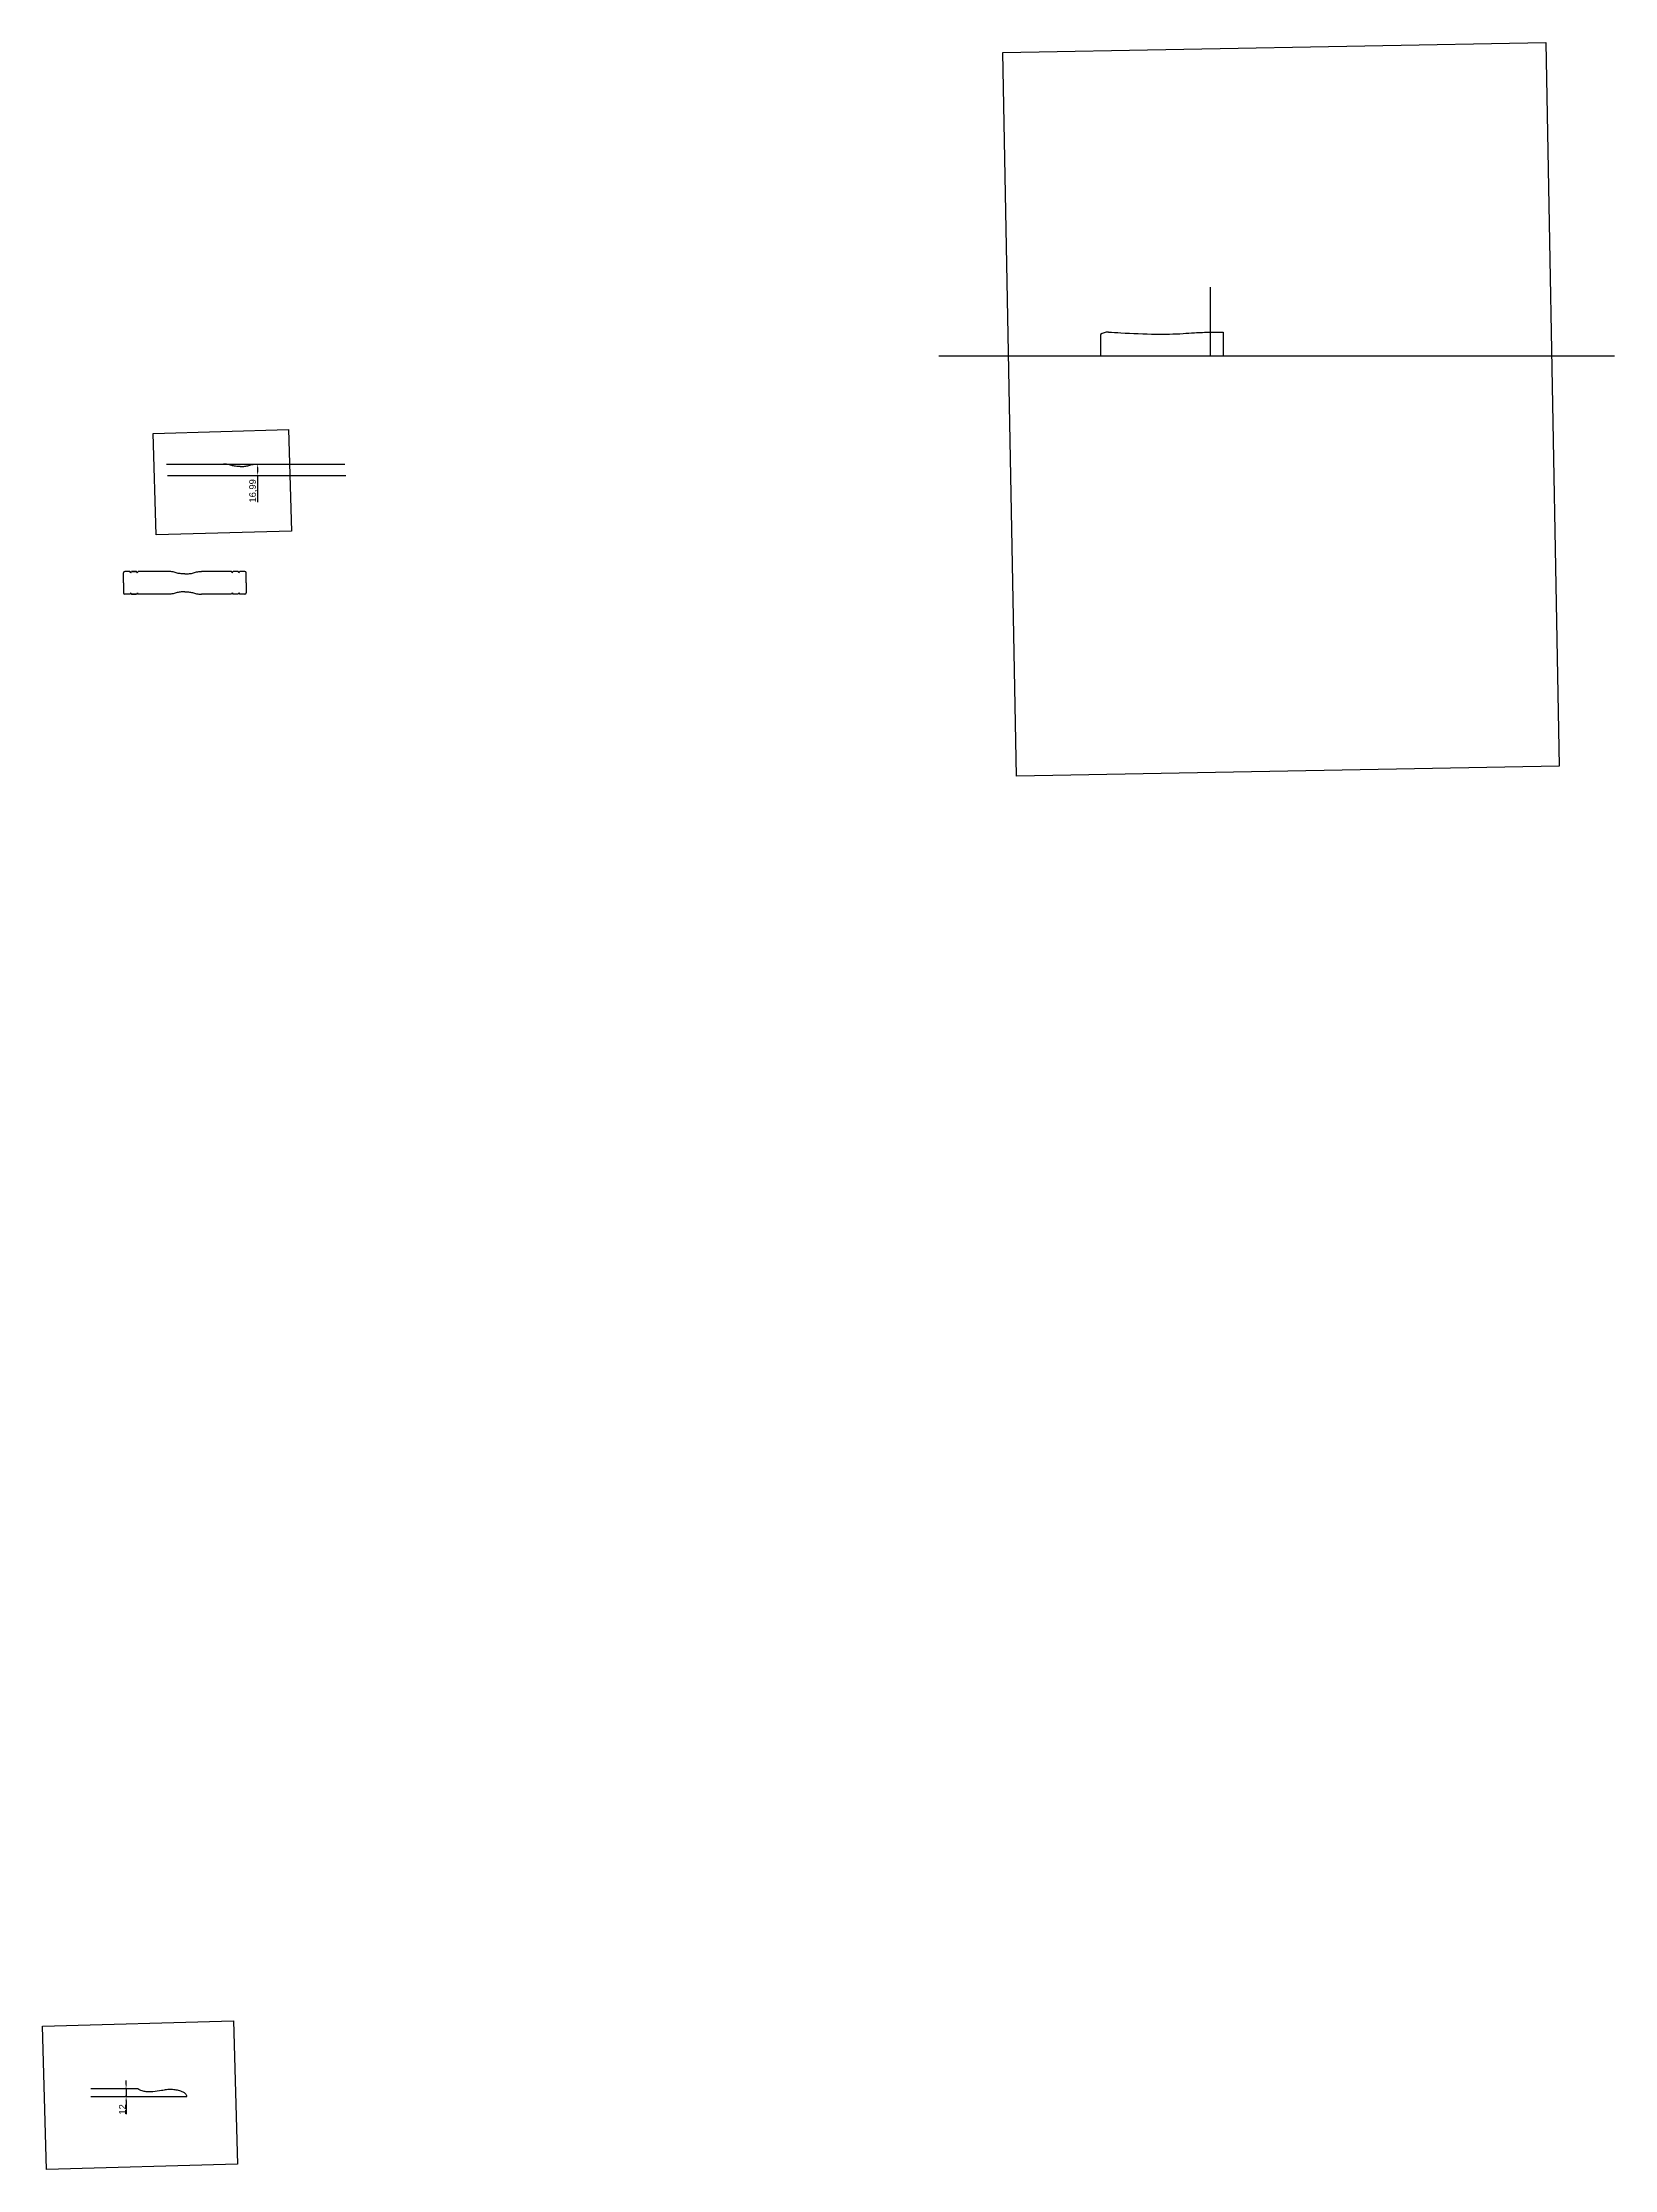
# Model space of a CAD drawing. Header units: millimetres. Extents: x 3940 to 31715, y 1502 to 5662.
# Drawn here: x 12234 to 14587, y 2065 to 5251 of the extents above; entities that cross this region are included whole.
import ezdxf

# ---------------------------------------------------------------- set-up
doc = ezdxf.new("R2010")
doc.units = ezdxf.units.MM
doc.styles.get("Standard").update_dxf_attribs({"font": 'arial.ttf'})
doc.dimstyles.new('ISO-25', dxfattribs={"dimtxt": 10, "dimasz": 6, "dimexe": 1.25, "dimexo": 0.625, "dimtad": 1, "dimtxsty": 'Standard', "dimcen": 2.5, "dimadec": 0, "dimazin": 0, "dimtfac": 1, "dimtmove": 0, "dimatfit": 3, "dimfxl": 1, "dimarcsym": 0})
picture_1 = doc.add_image_def('image6.jpg', size_in_pixel=(3072, 4096))
picture_2 = doc.add_image_def('image12.jpg', size_in_pixel=(3072, 4096))
picture_3 = doc.add_image_def('image8.jpg', size_in_pixel=(3072, 4096))

msp = doc.modelspace()

# ---------------------------------------------------------------- blocks, each defined once
blk = doc.blocks.new('*D1')
at = {"color": 0, "lineweight": -2, "transparency": 16777216}
for p, q in [((12555.8, 4619.2), (12557.4, 4619.2)), ((12555.8, 4602.2), (12557.4, 4602.2)), ((12556.2, 4613.2), (12556.2, 4608.2)), ((12556.2, 4602.2), (12556.2, 4562.2))]:
    blk.add_line(p, q, dxfattribs=at)
at = {"color": 0, "transparency": 16777216}
for points in [[(12555.2, 4613.2), (12557.2, 4613.2), (12556.2, 4619.2)], [(12555.2, 4608.2), (12557.2, 4608.2), (12556.2, 4602.2)]]:
    blk.add_solid(points, dxfattribs=at)
at = {"layer": 'Defpoints', "color": 0, "transparency": 16777216}
for p in [(12555.2, 4619.2), (12555.2, 4602.2), (12556.2, 4602.2)]:
    blk.add_point(p, dxfattribs=at)
at = {"color": 0, "transparency": 16777216, "insert": (12549.5, 4579.2), "char_height": 10, "attachment_point": 5, "rotation": 90}
blk.add_mtext('16,99', dxfattribs=at)
blk = doc.blocks.new('*D2')
at = {"color": 0, "lineweight": -2, "transparency": 16777216}
for p, q in [((12359.3, 2192.6), (12359.3, 2198.6)), ((12359, 2186.6), (12358.1, 2186.6)), ((12359, 2174.6), (12358.1, 2174.6)), ((12359.3, 2186.6), (12359.3, 2174.6)), ((12359.3, 2168.6), (12359.3, 2148.1))]:
    blk.add_line(p, q, dxfattribs=at)
at = {"color": 0, "transparency": 16777216}
for points in [[(12358.3, 2192.6), (12360.3, 2192.6), (12359.3, 2186.6)], [(12358.3, 2168.6), (12360.3, 2168.6), (12359.3, 2174.6)]]:
    blk.add_solid(points, dxfattribs=at)
at = {"layer": 'Defpoints', "color": 0, "transparency": 16777216}
for p in [(12359.3, 2174.6), (12359.7, 2186.6), (12359.7, 2174.6)]:
    blk.add_point(p, dxfattribs=at)
at = {"color": 0, "transparency": 16777216, "insert": (12353.7, 2155.3), "char_height": 10, "attachment_point": 5, "rotation": 90}
blk.add_mtext('12', dxfattribs=at)

# ---------------------------------------------------------------- dimensions: what is measured, and where the dimension line sits
for base, p1, p2, picture, middle in [((12556.152, 4602.238), (12555.175, 4619.227), (12555.175, 4602.238), '*D1', (12549.517, 4579.201)), ((12359.339, 2174.593), (12359.668, 2186.592), (12359.668, 2174.593), '*D2', (12353.694, 2155.327))]:
    dim = msp.add_linear_dim(base=base, p1=p1, p2=p2, angle=90, dimstyle='ISO-25')
    dim.commit()
    dim.dimension.update_dxf_attribs({"geometry": picture, "text_midpoint": middle})

# ---------------------------------------------------------------- linework, layer by layer
for p, q in [((13982.744, 4781.366), (13982.744, 4884.412)), ((13818.024, 4813.101), (13818.024, 4781.366)), ((13983.144, 4816.868), (14001.514, 4816.868)), ((14001.514, 4816.868), (14001.514, 4781.366)), ((13576.192, 4781.366), (14587.432, 4781.366)), ((12419.562, 4619.227), (12686.657, 4619.227)), ((12421.249, 4602.238), (12688.344, 4602.238)), ((12355.166, 4441.392), (12355.166, 4456.392)), ((12355.166, 4441.392), (12355.166, 4426.392)), ((12364.951, 4458.392), (12357.166, 4458.392)), ((12366.166, 4456.392), (12364.951, 4458.392)), ((12366.166, 4456.392), (12367.381, 4458.392)), ((12367.381, 4458.392), (12374.951, 4458.392)), ((12374.951, 4458.392), (12367.381, 4458.392)), ((12376.166, 4456.392), (12374.951, 4458.392)), ((12376.166, 4456.392), (12377.381, 4458.392)), ((12422.114, 4458.392), (12377.381, 4458.392)), ((12516.951, 4458.392), (12472.217, 4458.392)), ((12518.166, 4456.392), (12516.951, 4458.392)), ((12518.166, 4456.392), (12519.381, 4458.392)), ((12526.951, 4458.392), (12519.381, 4458.392)), ((12528.166, 4456.392), (12526.951, 4458.392)), ((12528.166, 4456.392), (12529.381, 4458.392)), ((12537.166, 4458.392), (12529.381, 4458.392)), ((12539.166, 4441.392), (12539.166, 4456.392)), ((12539.166, 4441.392), (12539.166, 4426.392)), ((12364.951, 4424.392), (12357.166, 4424.392)), ((12366.166, 4426.392), (12364.951, 4424.392)), ((12366.166, 4426.392), (12367.381, 4424.392)), ((12374.951, 4424.392), (12367.381, 4424.392)), ((12367.381, 4424.392), (12374.951, 4424.392)), ((12376.166, 4426.392), (12374.951, 4424.392)), ((12376.166, 4426.392), (12377.381, 4424.392)), ((12422.114, 4424.392), (12377.381, 4424.392)), ((12516.951, 4424.392), (12472.217, 4424.392)), ((12518.166, 4426.392), (12516.951, 4424.392)), ((12518.166, 4426.392), (12519.381, 4424.392)), ((12526.951, 4424.392), (12519.381, 4424.392)), ((12528.166, 4426.392), (12526.951, 4424.392)), ((12528.166, 4426.392), (12529.381, 4424.392)), ((12537.166, 4424.392), (12529.381, 4424.392)), ((12306.427, 2186.592), (12375.909, 2186.592)), ((12306.591, 2174.593), (12450.156, 2174.593))]:
    msp.add_line(p, q)
for centre, radius, start, end in [((13829.276, 4798.225), 18.652, 88.450889, 127.10533), ((12357.166, 4456.392), 2, 90, 180), ((12537.166, 4456.392), 2, 0, 90), ((12357.166, 4426.392), 2, 180, 270), ((12537.166, 4426.392), 2, 270, 0)]:
    msp.add_arc(centre, radius, start, end)
for points, knots in [([(13829.781, 4816.87), (13835.987, 4816.557), (13859.686, 4815.36), (13896.971, 4813.378), (13933.759, 4814.119), (13961.104, 4816.421), (13974.945, 4816.702), (13983.144, 4816.868)], [0, 0, 0, 0, 18.64322547, 71.18956379, 111.97656696, 128.89822651, 153.4930412, 153.4930412, 153.4930412, 153.4930412]), ([(12530.123, 4615.545), (12530.078, 4615.545), (12527.733, 4615.549), (12523.448, 4615.895), (12518.13, 4616.766), (12514.126, 4618.188), (12510.032, 4619.124), (12506.96, 4619.188), (12505.072, 4619.227)], [135.87806242, 135.87806242, 135.87806242, 135.87806242, 136.60804562, 173.5011519, 204.68976386, 222.61073649, 241.54875693, 271.7352041, 271.7352041, 271.7352041, 271.7352041]), ([(12530.123, 4615.545), (12530.169, 4615.545), (12532.514, 4615.549), (12536.799, 4615.895), (12542.116, 4616.766), (12546.12, 4618.188), (12550.215, 4619.124), (12553.287, 4619.188), (12555.175, 4619.227)], [135.87806242, 135.87806242, 135.87806242, 135.87806242, 136.60804562, 173.5011519, 204.68976386, 222.61073649, 241.54875693, 271.7352041, 271.7352041, 271.7352041, 271.7352041]), ([(12447.166, 4454.711), (12447.12, 4454.711), (12444.775, 4454.714), (12440.491, 4455.06), (12435.173, 4455.932), (12431.169, 4457.353), (12427.075, 4458.29), (12424.002, 4458.353), (12422.114, 4458.392)], [135.87806242, 135.87806242, 135.87806242, 135.87806242, 136.60804562, 173.5011519, 204.68976386, 222.61073649, 241.54875693, 271.7352041, 271.7352041, 271.7352041, 271.7352041]), ([(12447.166, 4428.074), (12447.12, 4428.074), (12444.775, 4428.07), (12440.491, 4427.724), (12435.173, 4426.852), (12431.169, 4425.431), (12427.075, 4424.495), (12424.002, 4424.431), (12422.114, 4424.392)], [135.87806242, 135.87806242, 135.87806242, 135.87806242, 136.60804562, 173.5011519, 204.68976386, 222.61073649, 241.54875693, 271.7352041, 271.7352041, 271.7352041, 271.7352041]), ([(12447.166, 4454.711), (12447.211, 4454.711), (12449.556, 4454.714), (12453.841, 4455.06), (12459.159, 4455.932), (12463.163, 4457.353), (12467.257, 4458.29), (12470.33, 4458.353), (12472.217, 4458.392)], [135.87806242, 135.87806242, 135.87806242, 135.87806242, 136.60804562, 173.5011519, 204.68976386, 222.61073649, 241.54875693, 271.7352041, 271.7352041, 271.7352041, 271.7352041]), ([(12447.166, 4428.074), (12447.211, 4428.074), (12449.556, 4428.07), (12453.841, 4427.724), (12459.159, 4426.852), (12463.163, 4425.431), (12467.257, 4424.495), (12470.33, 4424.431), (12472.217, 4424.392)], [135.87806242, 135.87806242, 135.87806242, 135.87806242, 136.60804562, 173.5011519, 204.68976386, 222.61073649, 241.54875693, 271.7352041, 271.7352041, 271.7352041, 271.7352041]), ([(12450.156, 2174.593), (12450.138, 2174.962), (12450.095, 2175.868), (12449.401, 2177.348), (12447.671, 2179.236), (12444.898, 2181.129), (12440.199, 2182.855), (12434.288, 2184.491), (12427.036, 2185.185), (12419.645, 2184.937), (12410.575, 2182.834), (12400.366, 2181.884), (12390.582, 2181.206), (12383.919, 2182.623), (12379.861, 2184.169), (12377.484, 2185.673), (12376.278, 2186.38), (12375.909, 2186.592)], [0, 0, 0, 0, 1.10120196, 2.70444399, 4.76611758, 8.73781828, 12.62906519, 19.73787933, 27.08397487, 34.39799387, 41.81624617, 54.92299116, 65.1867717, 70.99002367, 75.218744, 78.13534875, 79.41101173, 79.41101173, 79.41101173, 79.41101173])]:
    msp.add_open_spline(points, degree=3, knots=knots)

msp.set_redraw_order([(e.dxf.handle, doc.entitydb.next_handle()) for e in msp.query("TEXT MTEXT ATTDEF DIMENSION ARC_DIMENSION")])  # texts and dimensions are drawn at this point

# ---------------------------------------------------------------- pictures from other files: only their frames are drawn
image = msp.add_image(picture_3, insert=(13692.194, 4151.909), size_in_units=(812.8, 1083.733), rotation=1.066114)
image.dxf.flags = 7
image = msp.add_image(picture_1, insert=(12399.58, 4665.087), size_in_units=(152.059, 202.745), rotation=-88.314165)
image.dxf.flags = 7
image = msp.add_image(picture_2, insert=(12234.17, 2279.928), size_in_units=(214.648, 286.197), rotation=-88.428944)
image.dxf.flags = 7

doc.saveas('drawing.dxf')
